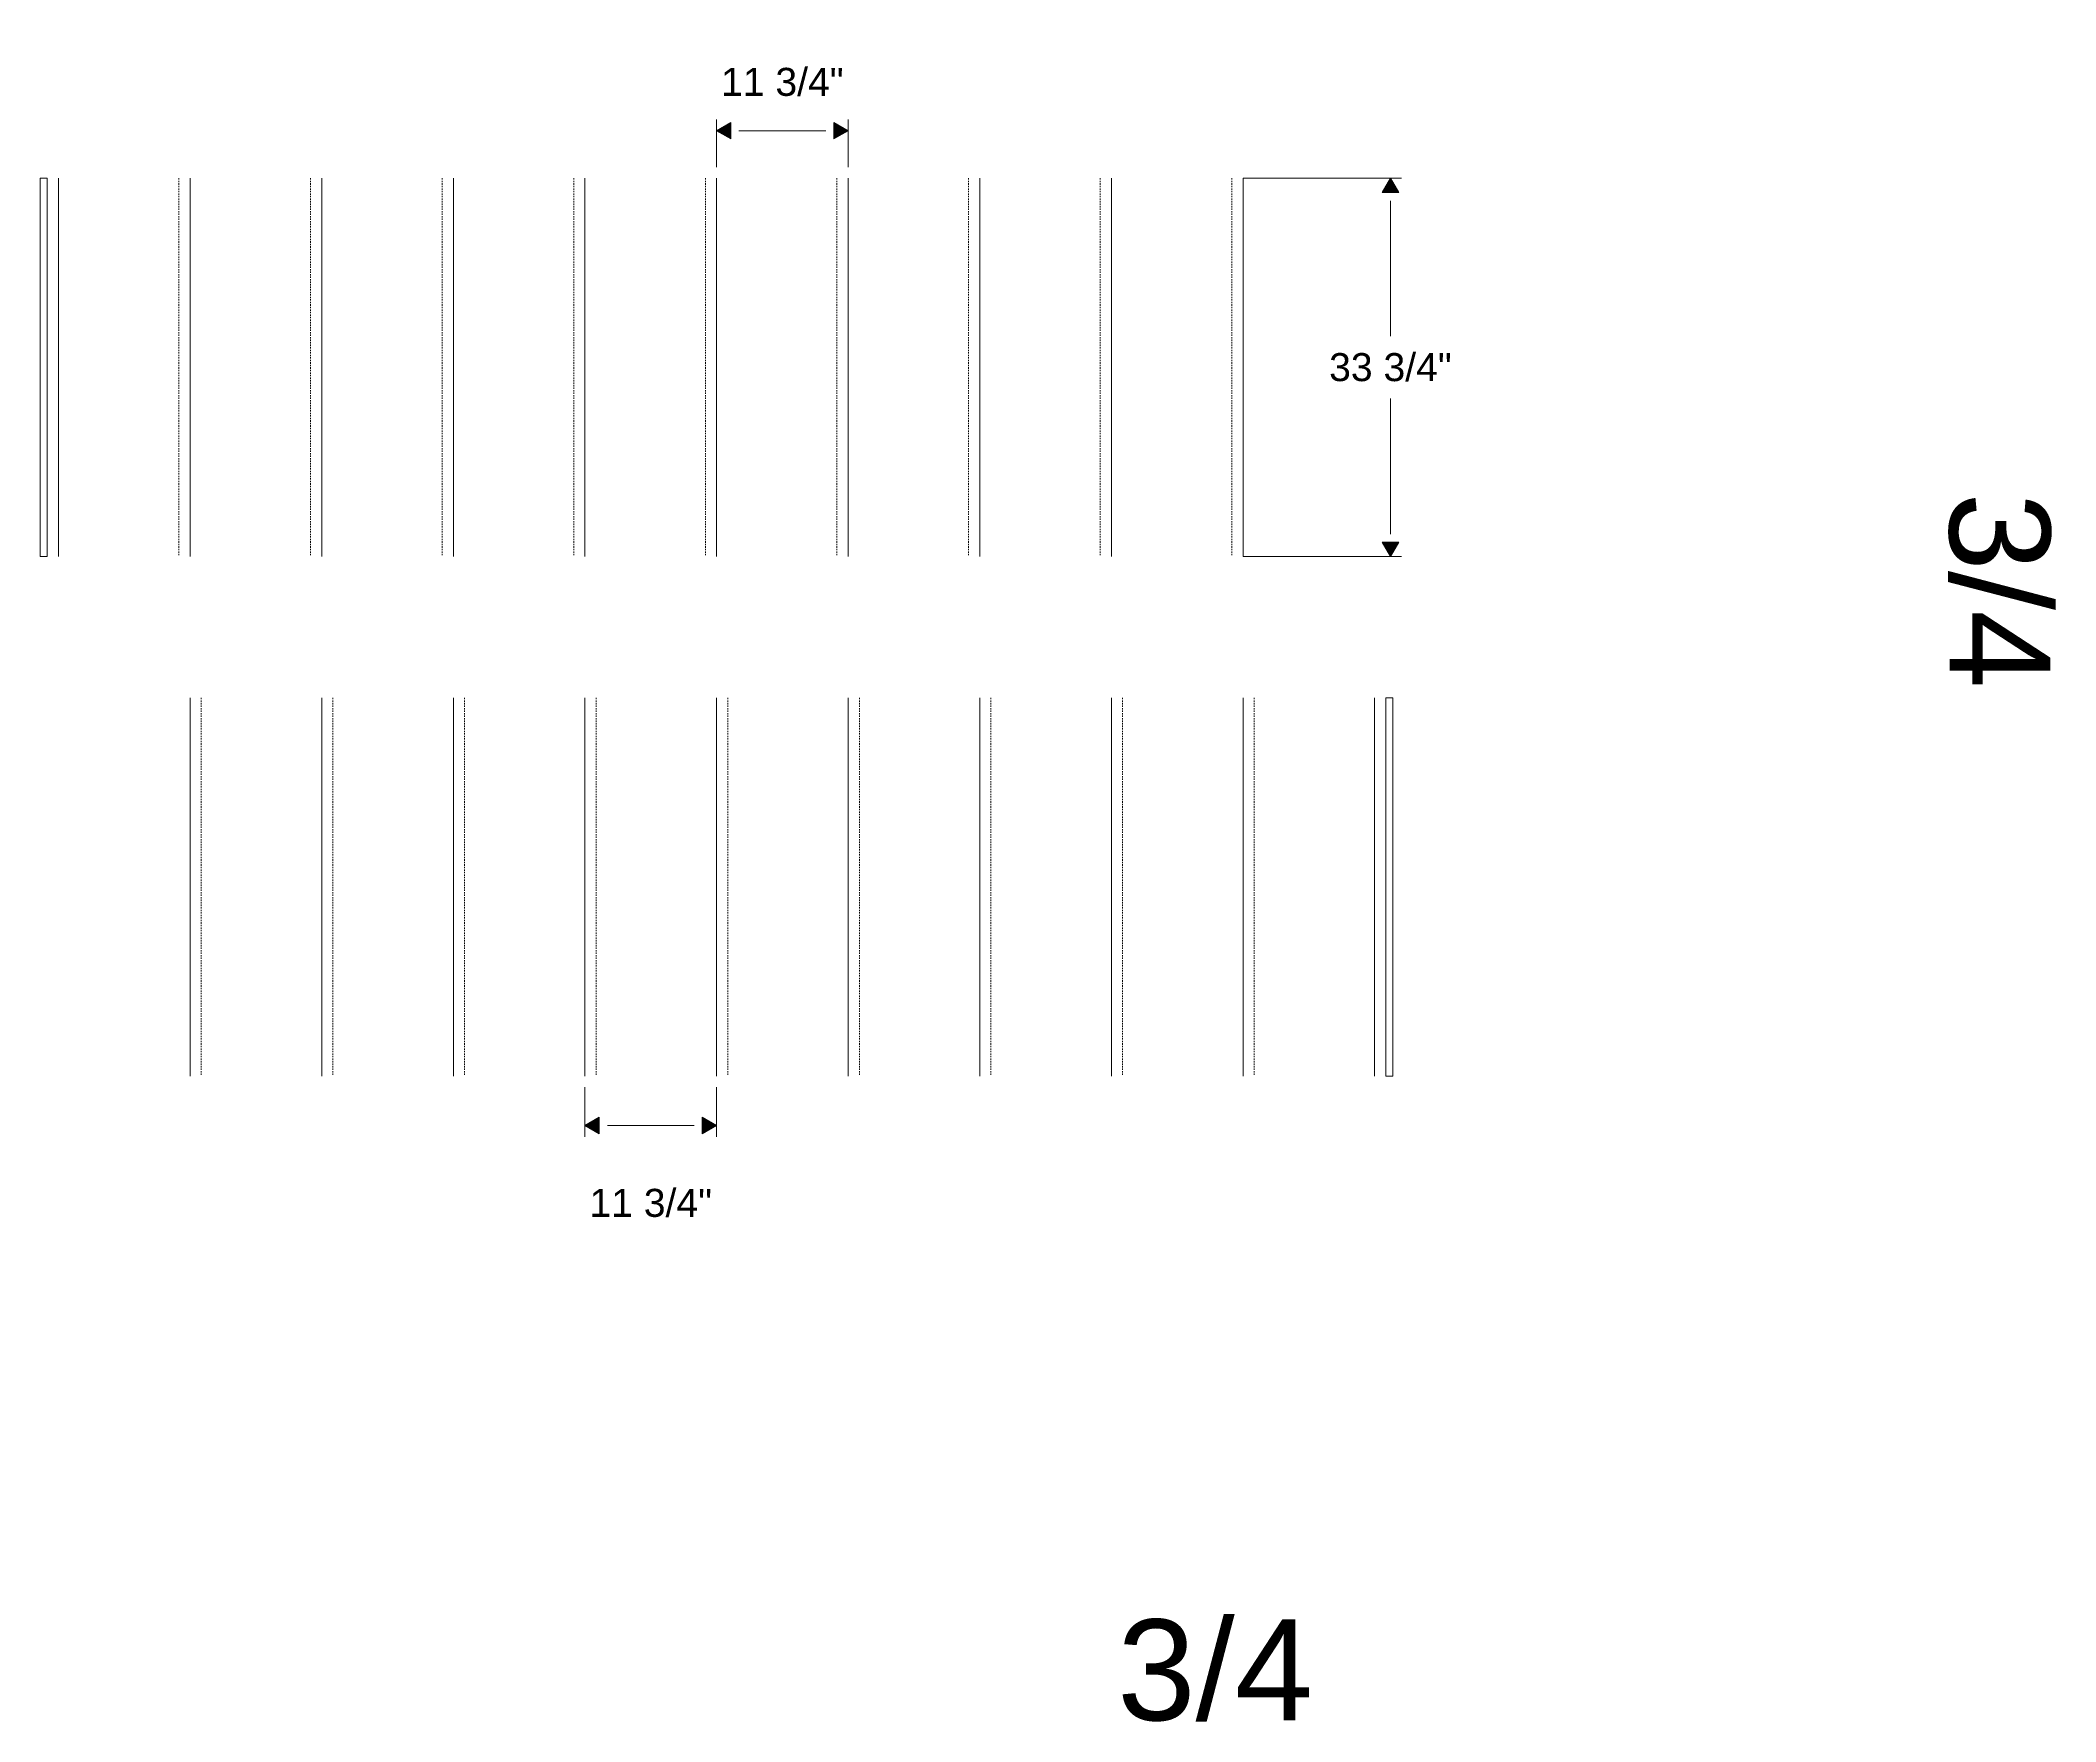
# Model space of a CAD drawing. Header units: inches. Extents: x -20237 to -17371, y 314 to 2010.
# Drawn here: x -19791.2 to -19611.3, y 1358.8 to 1508.9 of the extents above; entities that cross this region are included whole.
import ezdxf

# ---------------------------------------------------------------- set-up
doc = ezdxf.new("R2010")
doc.units = ezdxf.units.IN
doc.header["$MEASUREMENT"] = 0
doc.header["$PDMODE"] = 35
doc.linetypes.add('HIDDEN2', pattern=[0.1875, 0.125, -0.0625])
for name, color, linetype, lineweight in [('Dimension', 3, 'Continuous', 9), ('Kick', 4, 'Continuous', 9), ('Kick-Hidden', 4, 'HIDDEN2', 9), ('Treads', 1, 'Continuous', 15)]:
    doc.layers.add(name, color=color, linetype=linetype, lineweight=lineweight)
doc.styles.add('9-32 Text', font='arial.ttf', dxfattribs={"height": 0.28125})
doc.styles.add('Dimension and Text', font='arial.ttf', dxfattribs={"height": 0.078125})
doc.dimstyles.new('Jerrod Dimension', dxfattribs={"dimscale": 0, "dimtxt": 0.078125, "dimasz": 0.0625, "dimexe": 0.03125, "dimexo": 0.03125, "dimgap": 0.046875, "dimtad": 1, "dimtih": 1, "dimtoh": 1, "dimdec": 4, "dimzin": 1, "dimdsep": 46, "dimlunit": 5, "dimtxsty": 'Dimension and Text', "dimblk": 'arrow', "dimcen": 2.421875, "dimclrd": 3, "dimclre": 3, "dimclrt": 3, "dimadec": 1, "dimazin": 0, "dimtfac": 1, "dimtdec": 4, "dimtmove": 2, "dimatfit": 3, "dimldrblk": 'arrow', "dimfxl": 1, "dimtfillclr": 256, "dimfrac": 2, "dimlwd": -1, "dimlwe": -1, "dimarcsym": 2})

# ---------------------------------------------------------------- blocks, each defined once
blk = doc.blocks.new('arrow')
at = {"layer": 'Dimension'}
blk.add_hatch(color=0, dxfattribs=at).paths.add_polyline_path([(0, 0), (-0.637, 0.368), (-0.637, -0.368)])
at = {"layer": 'Dimension', "color": 0}
for p, q in [((-0.637, -0.368), (-0.637, 0.368)), ((0, 0), (-0.637, 0.368)), ((-0.637, -0.368), (0, 0))]:
    blk.add_line(p, q, dxfattribs=at)
blk = doc.blocks.new('*D316')
at = {"layer": 'Defpoints', "color": 0}
for p in [(-19742.57, 1416.42), (-19730.82, 1416.42), (-19730.82, 1412.01)]:
    blk.add_point(p, dxfattribs=at)
at = {"layer": 'Dimension', "color": 3}
for p, q in [((-19742.57, 1415.42), (-19742.57, 1411.01)), ((-19730.82, 1415.42), (-19730.82, 1411.01)), ((-19740.57, 1412.01), (-19732.82, 1412.01))]:
    blk.add_line(p, q, dxfattribs=at)
at = {"layer": 'Dimension', "color": 3, "xscale": 2, "yscale": 2, "zscale": 2, "rotation": 180}
blk.add_blockref('arrow', (-19742.57, 1412.01), dxfattribs=at)
at = {"layer": 'Dimension', "color": 3, "xscale": 2, "yscale": 2, "zscale": 2}
blk.add_blockref('arrow', (-19730.82, 1412.01), dxfattribs=at)
at = {"layer": 'Dimension', "color": 3, "insert": (-19736.7, 1405.09), "char_height": 2.5, "attachment_point": 5, "style": 'Dimension and Text'}
blk.add_mtext('11 3/4"', dxfattribs=at)
blk = doc.blocks.new('*D318')
at = {"layer": 'Defpoints', "color": 0}
for p in [(-19730.82, 1500.8), (-19730.82, 1496.55), (-19719.07, 1496.55)]:
    blk.add_point(p, dxfattribs=at)
at = {"layer": 'Dimension', "color": 3}
for p, q in [((-19730.82, 1497.55), (-19730.82, 1501.8)), ((-19721.07, 1500.8), (-19728.82, 1500.8)), ((-19719.07, 1497.55), (-19719.07, 1501.8))]:
    blk.add_line(p, q, dxfattribs=at)
at = {"layer": 'Dimension', "color": 3, "xscale": 2, "yscale": 2, "zscale": 2, "rotation": 180}
blk.add_blockref('arrow', (-19730.82, 1500.8), dxfattribs=at)
at = {"layer": 'Dimension', "color": 3, "xscale": 2, "yscale": 2, "zscale": 2}
blk.add_blockref('arrow', (-19719.07, 1500.8), dxfattribs=at)
at = {"layer": 'Dimension', "color": 3, "insert": (-19724.95, 1505.14), "char_height": 2.5, "attachment_point": 5, "style": 'Dimension and Text'}
blk.add_mtext('11 3/4"', dxfattribs=at)
blk = doc.blocks.new('*D296')
at = {"layer": 'Defpoints', "color": 0}
for p in [(-19684.82, 1496.55), (-19684.82, 1462.8), (-19670.66, 1462.8)]:
    blk.add_point(p, dxfattribs=at)
at = {"layer": 'Treads', "color": 3}
for p, q in [((-19683.82, 1496.55), (-19669.66, 1496.55)), ((-19670.66, 1494.55), (-19670.66, 1482.47)), ((-19670.66, 1464.8), (-19670.66, 1476.89)), ((-19683.82, 1462.8), (-19669.66, 1462.8))]:
    blk.add_line(p, q, dxfattribs=at)
at = {"layer": 'Treads', "color": 3, "xscale": 2, "yscale": 2, "zscale": 2}
for p, rotation in [((-19670.66, 1496.55), 90), ((-19670.66, 1462.8), 270)]:
    blk.add_blockref('arrow', p, dxfattribs=dict(at, rotation=rotation))
at = {"layer": 'Treads', "color": 3, "insert": (-19670.66, 1479.68), "char_height": 2.5, "attachment_point": 5, "style": 'Dimension and Text'}
blk.add_mtext('33 3/4"', dxfattribs=at)

msp = doc.modelspace()

# ---------------------------------------------------------------- linework, layer by layer
at = {"layer": 'Kick'}
for points in [[(-19791.19688, 1496.55439), (-19791.19688, 1462.80439), (-19790.57188, 1462.80439), (-19790.57188, 1496.55439)], [(-19670.44688, 1450.17347), (-19670.44688, 1416.42347), (-19671.07188, 1416.42347), (-19671.07188, 1450.17347)]]:
    msp.add_lwpolyline(points, close=True, dxfattribs=at)
at = {"layer": 'Kick-Hidden'}
for p, q in [((-19778.82188, 1496.55439), (-19778.82188, 1462.80439)), ((-19767.07188, 1496.55439), (-19767.07188, 1462.80439)), ((-19755.32188, 1496.55439), (-19755.32188, 1462.80439)), ((-19743.57188, 1496.55439), (-19743.57188, 1462.80439)), ((-19731.82188, 1496.55439), (-19731.82188, 1462.80439)), ((-19720.07188, 1496.55439), (-19720.07188, 1462.80439)), ((-19708.32188, 1496.55439), (-19708.32188, 1462.80439)), ((-19696.57188, 1496.55439), (-19696.57188, 1462.80439)), ((-19684.82188, 1496.55439), (-19684.82188, 1462.80439)), ((-19776.82188, 1450.17347), (-19776.82188, 1416.42347)), ((-19765.07188, 1450.17347), (-19765.07188, 1416.42347)), ((-19753.32188, 1450.17347), (-19753.32188, 1416.42347)), ((-19741.57188, 1450.17347), (-19741.57188, 1416.42347)), ((-19729.82188, 1450.17347), (-19729.82188, 1416.42347)), ((-19718.07188, 1450.17347), (-19718.07188, 1416.42347)), ((-19706.32188, 1450.17347), (-19706.32188, 1416.42347)), ((-19694.57188, 1450.17347), (-19694.57188, 1416.42347)), ((-19682.82188, 1450.17347), (-19682.82188, 1416.42347))]:
    msp.add_line(p, q, dxfattribs=at)
at = {"layer": 'Treads'}
for p, q in [((-19789.57188, 1496.55439), (-19789.57188, 1462.80439)), ((-19777.82188, 1496.55439), (-19777.82188, 1462.80439)), ((-19766.07188, 1496.55439), (-19766.07188, 1462.80439)), ((-19754.32188, 1496.55439), (-19754.32188, 1462.80439)), ((-19742.57188, 1496.55439), (-19742.57188, 1462.80439)), ((-19730.82188, 1496.55439), (-19730.82188, 1462.80439)), ((-19719.07188, 1496.55439), (-19719.07188, 1462.80439)), ((-19707.32188, 1496.55439), (-19707.32188, 1462.80439)), ((-19695.57188, 1496.55439), (-19695.57188, 1462.80439)), ((-19683.82188, 1496.55439), (-19683.82188, 1462.80439)), ((-19777.82188, 1450.17347), (-19777.82188, 1416.42347)), ((-19766.07188, 1450.17347), (-19766.07188, 1416.42347)), ((-19754.32188, 1450.17347), (-19754.32188, 1416.42347)), ((-19742.57188, 1450.17347), (-19742.57188, 1416.42347)), ((-19730.82188, 1450.17347), (-19730.82188, 1416.42347)), ((-19719.07188, 1450.17347), (-19719.07188, 1416.42347)), ((-19707.32188, 1450.17347), (-19707.32188, 1416.42347)), ((-19695.57188, 1450.17347), (-19695.57188, 1416.42347)), ((-19683.82188, 1450.17347), (-19683.82188, 1416.42347)), ((-19672.07188, 1450.17347), (-19672.07188, 1416.42347))]:
    msp.add_line(p, q, dxfattribs=at)

# ---------------------------------------------------------------- texts
at = {"layer": 'Kick', "insert": (-19611.74576, 1468.5031), "char_height": 9, "width": 15.8788972, "attachment_point": 1, "rotation": 270, "style": '9-32 Text'}
msp.add_mtext('3/4', dxfattribs=at)
at = {"layer": 'Kick', "insert": (-19695.05064, 1367.93025), "char_height": 9, "width": 15.8788972, "attachment_point": 1, "style": '9-32 Text'}
msp.add_mtext('3/4', dxfattribs=at)

# ---------------------------------------------------------------- dimensions: what is measured, and where the dimension line sits
at = {"layer": 'Dimension'}
for base, p1, p2, picture, middle in [((-19730.82188, 1500.80042), (-19719.07188, 1496.55439), (-19730.82188, 1496.55439), '*D318', (-19724.94688, 1505.13739)), ((-19730.82188, 1412.01272), (-19742.57188, 1416.42347), (-19730.82188, 1416.42347), '*D316', (-19736.69688, 1405.08878))]:
    dim = msp.add_linear_dim(base=base, p1=p1, p2=p2, dimstyle='Jerrod Dimension', override={"dimpost": '"'}, dxfattribs=at)
    dim.commit()
    dim.dimension.update_dxf_attribs({"geometry": picture, "text_midpoint": middle})
at = {"layer": 'Treads'}
dim = msp.add_linear_dim(base=(-19670.66133, 1462.80439), p1=(-19684.82188, 1496.55439), p2=(-19684.82188, 1462.80439), angle=270, dimstyle='Jerrod Dimension', override={"dimpost": '"'}, dxfattribs=at)
dim.commit()
dim.dimension.update_dxf_attribs({"geometry": '*D296', "text_midpoint": (-19670.66133, 1479.67939)})

doc.saveas('drawing.dxf')
